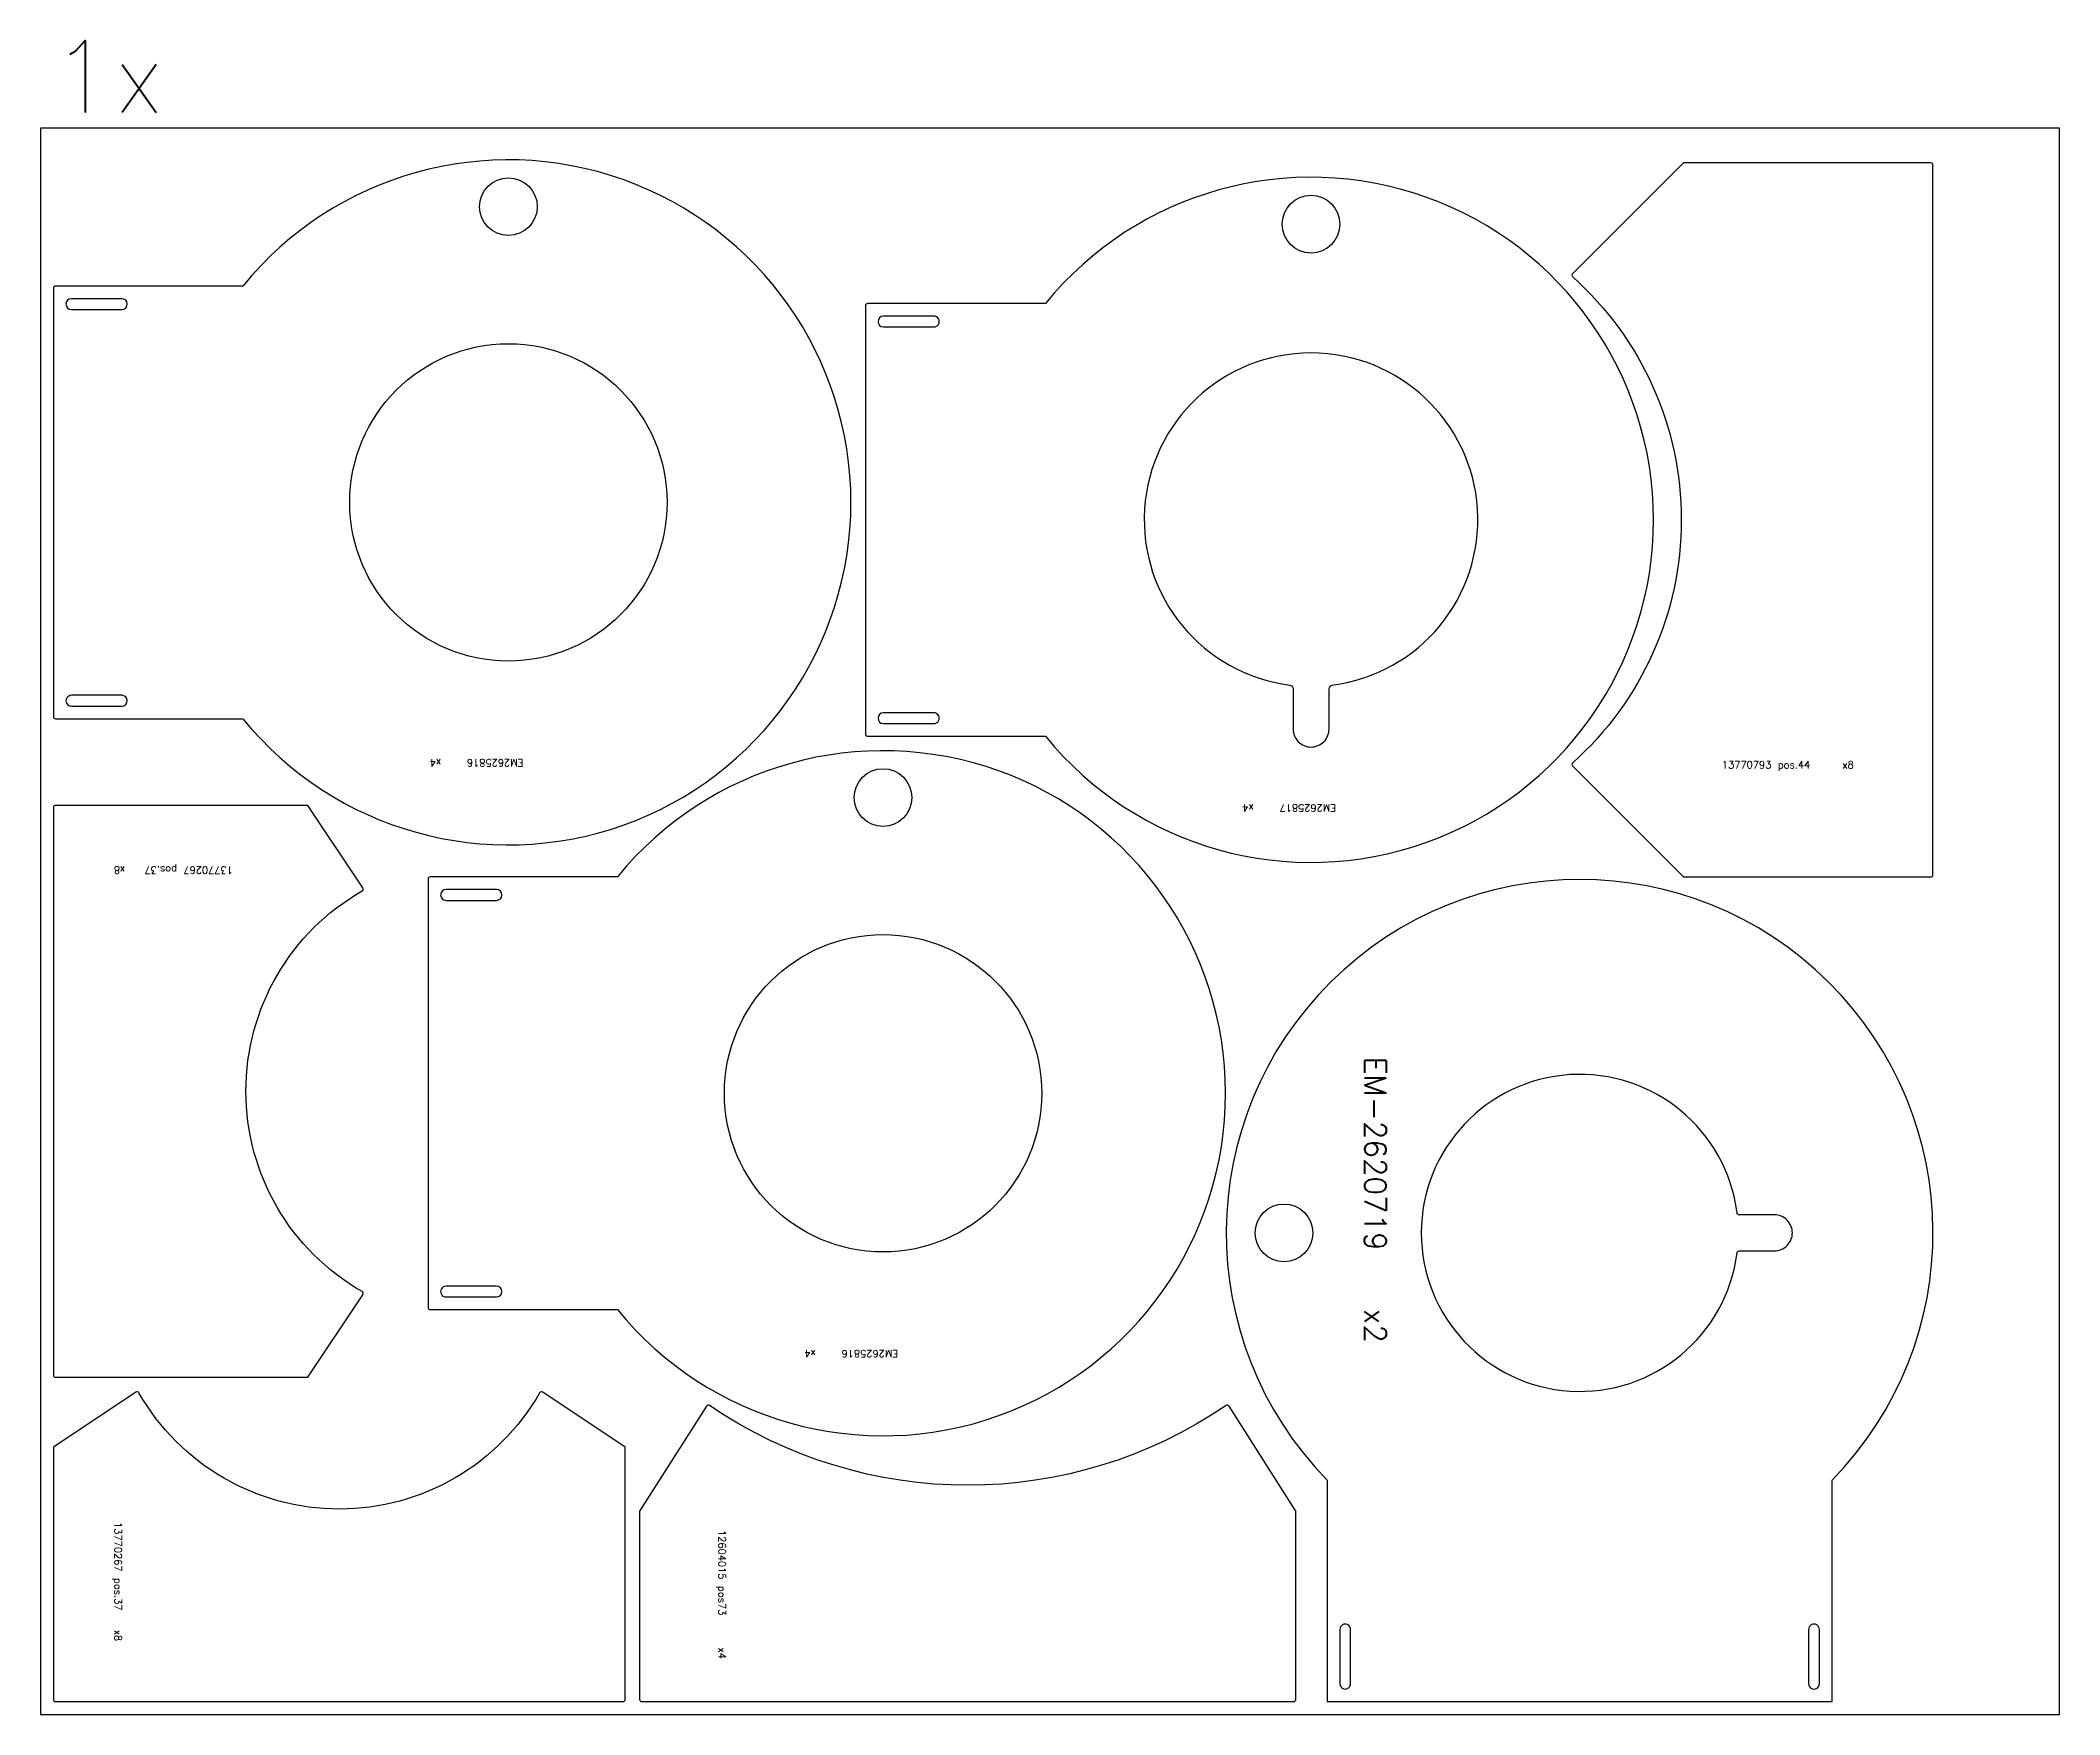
# Model space of a CAD drawing. Header units: millimetres. Extents: x 0 to 8080, y -105 to 2366.
# Drawn here: x 5280 to 8080, y 0 to 2322 of the extents above; entities that cross this region are included whole.
import ezdxf

# ---------------------------------------------------------------- set-up
doc = ezdxf.new("R2010")
doc.units = ezdxf.units.MM
for name, color, linetype in [('--NestedParts--', 7, 'Continuous'), ('sheet', 24, 'Continuous'), ('Texto', 7, 'Continuous')]:
    doc.layers.add(name, color=color, linetype=linetype)
doc.styles.get("Standard").update_dxf_attribs({"font": 'txt.shx'})

msp = doc.modelspace()

# ---------------------------------------------------------------- texts
at = {"insert": (5294.9, 2321.5), "char_height": 100, "attachment_point": 1}
msp.add_mtext_dynamic_manual_height_columns('1x', width=239.296, gutter_width=1, heights=[0], dxfattribs=at)
at = {"layer": 'Texto', "color": 1, "attachment_point": 1}
for s, insert, char_height, width, rotation in [('EM2625816    x4', (5949.9, 1314.8), 10, 278.52, 180), ('EM2625817    x4', (7076.7, 1252.2), 10, 285.4, 180), ('13770267 pos.37   x8', (5546.9, 1166), 10, 276.873, 180), ('{\\W8.015578; }EM-2620719   x2', (7146.1, 912), 30, 500.315, 270), ('EM2625816    x4', (6469.4, 495.5), 10, 278.52, 180), ('13770267 pos.37   x8', (5392.8, 266.9), 10, 276.873, 270), ('12604015 pos73     x4', (6230.3, 255.9), 10, 251.474, 270)]:
    msp.add_mtext(s, dxfattribs=dict(at, insert=insert, char_height=char_height, width=width, rotation=rotation))
at = {"layer": 'Texto', "color": 1, "insert": (7611.7, 1322.1), "char_height": 10, "width": 335.081, "attachment_point": 1}
msp.add_mtext('13770793 pos.44     x8', dxfattribs=at)

# ---------------------------------------------------------------- linework, layer by layer
at = {"layer": '--NestedParts--', "color": 1}
for points in [[(5298, 1977.9), (5298, 1383.9, 0.414214), (5301, 1380.9), (5560.7, 1380.9, 2.81091), (5560.7, 1980.9), (5301, 1980.9, 0.414214)], [(6424, 1953.7), (6424, 1359.7, 0.414214), (6427, 1356.7), (6673.7, 1356.7, 2.81091), (6673.7, 1956.7), (6427, 1956.7, 0.414214)], [(7901.4, 1161.7, 0.414214), (7904.4, 1164.7), (7904.4, 2148.7, 0.414214), (7901.4, 2151.7), (7558.4, 2151.7), (7404.6, 1997.9, 0.430593), (7404.8, 1993.5, -0.44717), (7404.8, 1319.8, 0.430593), (7404.6, 1315.4), (7558.4, 1161.7)], [(5393, 1948.4, 0.999995), (5393, 1963.4), (5323, 1963.4, 0.999997), (5323, 1948.4)], [(6519, 1924.2, 1.00001), (6519, 1939.2), (6449, 1939.2, 0.999988), (6449, 1924.2)], [(7012.6, 1427.5, -0.377354), (7017, 1422.6), (7017, 1366.7, 0.414214), (7042, 1341.7), (7042, 1341.7, 0.414214), (7067, 1366.7), (7067, 1422.6, -0.377354), (7071.4, 1427.5, 15.669515)], [(5393, 1413.4), (5323, 1413.4, 1.000003), (5323, 1398.4), (5393, 1398.4, 0.999997)], [(6519, 1389.2), (6449, 1389.2, 0.999989), (6449, 1374.2), (6519, 1374.2, 1.000011)], [(5817.5, 1158.6), (5817.5, 564.6, 0.414214), (5820.5, 561.6), (6080.2, 561.6, 2.81091), (6080.2, 1161.6), (5820.5, 1161.6, 0.414214)], [(5651, 1260.8), (5301, 1260.8, 0.414214), (5298, 1257.8), (5298, 470.8, 0.414214), (5301, 467.8), (5651, 467.8), (5727.3, 582.2, 0.434543), (5726.2, 586.5, -0.580355), (5726.2, 1142.2, 0.434543), (5727.3, 1146.4)], [(7764.4, 325.1, 2.379796), (7064.4, 325.1), (7064.4, 18), (7764.4, 18)], [(5912.5, 1129.1, 0.999996), (5912.5, 1144.1), (5842.5, 1144.1, 0.999996), (5842.5, 1129.1)], [(7632.7, 695.6, 15.865542), (7632.7, 640.4, -0.377803), (7635.6, 643), (7684.4, 643, 0.414214), (7709.4, 668), (7709.4, 668, 0.414214), (7684.4, 693), (7635.6, 693, -0.377803)], [(5912.5, 594.1), (5842.5, 594.1, 1.000003), (5842.5, 579.1), (5912.5, 579.1, 0.999994)], [(5298, 371), (5298, 21, 0.414214), (5301, 18), (6088, 18, 0.414214), (6091, 21), (6091, 371), (5976.6, 447.3, 0.434543), (5972.3, 446.2, -0.580355), (5416.7, 446.2, 0.434543), (5412.4, 447.3)], [(6111, 21, 0.414214), (6114, 18), (7018, 18, 0.414214), (7021, 21), (7021, 282), (6928.3, 427.9, 0.424306), (6924.1, 428.8, -0.30944), (6207.9, 428.8, 0.424306), (6203.7, 427.9), (6111, 282)], [(7096.9, 118, 1.000016), (7081.9, 118), (7081.9, 43, 1.000019), (7096.9, 43)], [(7731.9, 118), (7731.9, 43, 1.000016), (7746.9, 43), (7746.9, 118, 1.000012)]]:
    msp.add_lwpolyline(points, format="xyb", close=True, dxfattribs=at)
for centre, radius in [((5929, 2090.9), 40), ((7042, 2066.7), 40), ((5929, 1680.9), 220), ((6448.5, 1271.6), 40), ((6448.5, 861.6), 220), ((7004.4, 668), 40)]:
    msp.add_circle(centre, radius, dxfattribs=at)
at = {"layer": 'sheet', "color": 7}
msp.add_lwpolyline([(5280, 0), (8080, 0), (8080, 2200), (5280, 2200)], close=True, dxfattribs=at)

msp.set_redraw_order([(e.dxf.handle, doc.entitydb.next_handle()) for e in msp.query("TEXT MTEXT ATTDEF DIMENSION ARC_DIMENSION")])  # texts and dimensions are drawn at this point

doc.saveas('drawing.dxf')
